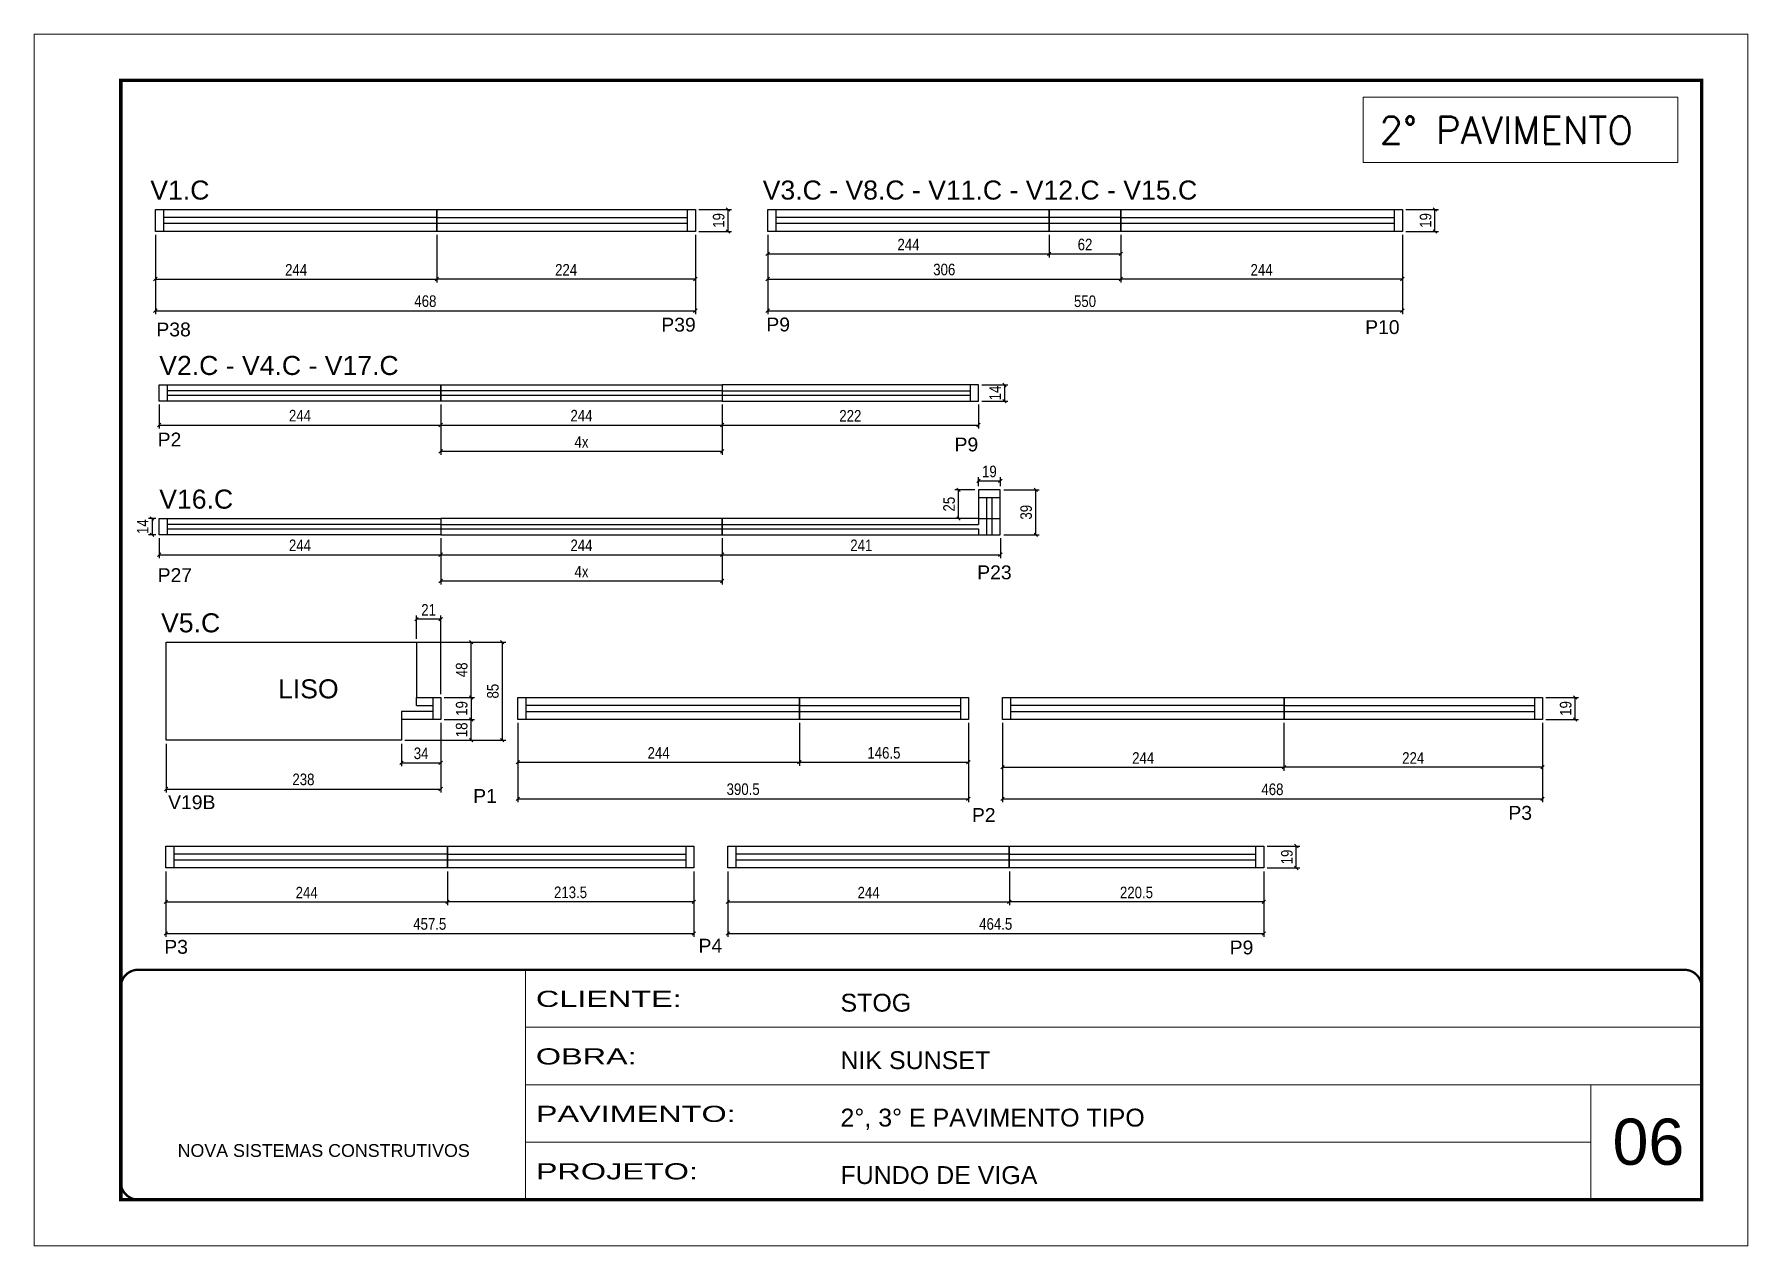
# Model space of a CAD drawing. Header units: millimetres. Extents: x 2437 to 8691, y -1523 to 4121.
# Drawn here: x 4036 to 5521, y 1922 to 2972 of the extents above; entities that cross this region are included whole.
import ezdxf

# ---------------------------------------------------------------- set-up
doc = ezdxf.new("R2010")
doc.units = ezdxf.units.MM
doc.linetypes.add('CONTINUO', pattern=[0])
doc.linetypes.add('DASHED', pattern=[0.75, 0.5, -0.25])
for name, color, linetype in [('5', 5, 'Continuous'), ('COTA', 241, 'Continuous'), ('NOMENCLATURA', 7, 'Continuous'), ('Painéis', 200, 'Continuous'), ('SARR_2.2x7', 40, 'Continuous'), ('SARR_EDITAR', 141, 'Continuous')]:
    doc.layers.add(name, color=color, linetype=linetype)
for name, color, linetype, lineweight in [('CARIMBO', 255, 'Continuous', 9), ('Folhas', 255, 'Continuous', 9), ('SARRAFO DE PRESSAO', 251, 'DASHED', 9), ('Texto Seção', 7, 'Continuous', 15)]:
    doc.layers.add(name, color=color, linetype=linetype, lineweight=lineweight)
doc.styles.add('ARIAL', font='arial.ttf')
doc.styles.add('COTA TECNICA', font='techl___.ttf', dxfattribs={"height": 10})
doc.styles.add('COTA TECNICA-50', font='techl___.ttf', dxfattribs={"height": 10})
doc.styles.add('REGUA-120', font='ROMANS.shx', dxfattribs={"height": 15})
doc.styles.get("Standard").update_dxf_attribs({"font": 'arial.ttf'})
doc.styles.add('Tecnologia', font='')
doc.styles.get('Tecnologia').set_extended_font_data('Forgotten Futurist')
doc.dimstyles.new('COTA PAINEL-50', dxfattribs={"dimtxt": 10, "dimasz": 3, "dimexe": 3, "dimexo": 3, "dimgap": 3, "dimtad": 1, "dimdec": 1, "dimzin": 12, "dimdsep": 46, "dimtxsty": 'COTA TECNICA-50', "dimblk1": 'OBLIQUE', "dimblk2": 'OBLIQUE', "dimsah": 1, "dimcen": 0.9, "dimclrd": 4, "dimclre": 4, "dimclrt": 240, "dimadec": 1, "dimazin": 3, "dimtfac": 1, "dimtdec": 1, "dimtmove": 0, "dimatfit": 3, "dimfxl": 1, "dimtolj": 1, "dimtzin": 12, "dimarcsym": 0})
doc.dimstyles.new('PAINEL', dxfattribs={"dimtxt": 10, "dimasz": 3, "dimexe": 3, "dimexo": 3, "dimgap": 3, "dimtad": 1, "dimdec": 1, "dimzin": 12, "dimdsep": 46, "dimtxsty": 'COTA TECNICA', "dimblk1": 'OBLIQUE', "dimblk2": 'OBLIQUE', "dimsah": 1, "dimcen": 0.9, "dimclrd": 4, "dimclre": 4, "dimclrt": 240, "dimadec": 1, "dimazin": 3, "dimtfac": 1, "dimtdec": 1, "dimtmove": 0, "dimatfit": 3, "dimfxl": 1, "dimtolj": 1, "dimtzin": 12, "dimarcsym": 0})

msp = doc.modelspace()

# ---------------------------------------------------------------- texts
at = {"layer": '5', "linetype": 'Continuous'}
for s, p in [('P38', (4141.67, 2710.42)), ('P39', (4579.28, 2714.55)), ('P9', (4670.3, 2714.71)), ('P10', (5189.26, 2712.45)), ('P2', (4142.77, 2614.99)), ('P9', (4833.42, 2610.73)), ('P27', (4142.77, 2497.5)), ('P23', (4853.06, 2499.9)), ('P1', (4416.21, 2306.09)), ('V19B', (4151.84, 2300.65)), ('P2', (4848.47, 2289.59)), ('P3', (5313.4, 2291.47)), ('P3', (4148.5, 2175.31)), ('P4', (4611.55, 2176.3)), ('P9', (5071.85, 2174.77))]:
    msp.add_text(s, height=12, rotation=359.99996, dxfattribs=at).set_placement(p)
at = {"layer": 'CARIMBO', "style": 'ARIAL'}
msp.add_text('06', height=40, dxfattribs=at).set_placement((5403.7, 1992.41))
at = {"layer": 'NOMENCLATURA', "linetype": 'Continuous'}
for s, p in [('V1.C', (4136.43, 2828.98)), ('V3.C - V8.C - V11.C - V12.C - V15.C', (4667.15, 2828.98)), ('V2.C - V4.C - V17.C', (4144.15, 2676.97)), ('V16.C', (4144.15, 2561.11)), ('V5.C', (4145.74, 2453.9)), ('LISO', (4247.08, 2396.68))]:
    msp.add_text(s, height=16.5, dxfattribs=at).set_placement(p)
at = {"layer": 'Texto Seção', "insert": (5201.75, 2877.17), "char_height": 23.7362, "width": 291.6403, "attachment_point": 7, "style": 'REGUA-120'}
msp.add_mtext('2° PAVIMENTO', dxfattribs=at)

# ---------------------------------------------------------------- blocks, each defined once
blk = doc.blocks.new('9999999999')
at = {"color": 30, "linetype": 'CONTINUO'}
for p, q in [((98564.6, 34230.2), (98564.6, 34429.4)), ((98564.6, 34379.6), (99584, 34379.6)), ((98564.6, 34329.8), (99488, 34329.8)), ((99584, 34329.8), (99488, 34329.8)), ((99488, 34329.8), (99488, 34230.2)), ((98564.6, 34280), (99488, 34280))]:
    blk.add_line(p, q, dxfattribs=at)
at = {"color": 30, "linetype": 'CONTINUO', "const_width": 2}
blk.add_lwpolyline([(99584, 34230.2), (99584, 34414.4, 0.414214), (99569, 34429.4), (98229, 34429.4, 0.414214), (98214, 34414.4), (98214, 34245.2, 0.414214), (98229, 34230.2), (99584, 34230.2)], format="xyb", dxfattribs=at)
at = {"layer": 'Folhas'}
blk.add_lwpolyline([(98139, 34190.2), (99624, 34190.2), (99624, 35240.2), (98139, 35240.2)], close=True, dxfattribs=at)
at = {"layer": 'Folhas', "color": 30, "const_width": 3}
blk.add_lwpolyline([(98214, 34230.2), (99584, 34230.2), (99584, 35200.2), (98214, 35200.2)], close=True, dxfattribs=at)
at = {"color": 7, "linetype": 'Continuous', "ltscale": 5, "style": 'ARIAL'}
for s, height, p in [('STOG', 15.48, (98837.7, 34393.1)), ('NIK SUNSET', 15.48, (98837.7, 34343.3)), ('2°, 3° E PAVIMENTO TIPO', 15.483, (98837.7, 34293.5)), ('NOVA SISTEMAS CONSTRUTIVOS', 11.059, (98263.2, 34267.2)), ('FUNDO DE VIGA', 15.483, (98837.7, 34243.7))]:
    blk.add_text(s, height=height, dxfattribs=at).set_placement(p)
at = {"layer": 'Folhas', "color": 7, "style": 'Tecnologia', "width": 1.5}
for s, p in [('CLIENTE:', (98573.7, 34397.2)), ('OBRA:', (98573.7, 34347.3)), ('PAVIMENTO:', (98573.7, 34297.5)), ('PROJETO:', (98573.7, 34247.7))]:
    blk.add_text(s, height=14, dxfattribs=at).set_placement(p)
blk = doc.blocks.new('_Oblique')
at = {"color": 0, "linetype": 'ByBlock', "lineweight": -2}
blk.add_line((-0.5, -0.5), (0.5, 0.5), dxfattribs=at)
blk = doc.blocks.new('*D41')
at = {"layer": 'COTA', "color": 4, "lineweight": -2, "transparency": 16777216}
for p, q in [((5224.5, 2820.4), (5252.8, 2820.4)), ((5249.8, 2801.4), (5249.8, 2820.4)), ((5224.5, 2801.4), (5252.8, 2801.4))]:
    blk.add_line(p, q, dxfattribs=at)
at = {"layer": 'Defpoints', "color": 0, "transparency": 16777216}
for p in [(5221.5, 2820.4), (5249.8, 2820.4), (5221.5, 2801.4)]:
    blk.add_point(p, dxfattribs=at)
at = {"layer": 'COTA', "color": 4, "lineweight": -2, "transparency": 16777216, "xscale": 3, "yscale": 3, "zscale": 3}
for p, rotation in [((5249.8, 2820.4), 90), ((5249.8, 2801.4), 270)]:
    blk.add_blockref('_Oblique', p, dxfattribs=dict(at, rotation=rotation))
at = {"layer": 'COTA', "color": 240, "transparency": 16777216, "insert": (5241.7, 2810.9), "char_height": 10, "attachment_point": 5, "rotation": 90, "style": 'COTA TECNICA'}
blk.add_mtext('\\A1;19', dxfattribs=at)
blk = doc.blocks.new('*D42')
at = {"layer": 'COTA', "color": 4, "linetype": 'ByBlock', "lineweight": -2, "transparency": 16777216}
for p, q in [((4671.5, 2798.4), (4671.5, 2778.9)), ((4915.5, 2798.4), (4915.5, 2778.9)), ((4671.5, 2781.9), (4915.5, 2781.9))]:
    blk.add_line(p, q, dxfattribs=at)
at = {"layer": 'Defpoints', "color": 0, "linetype": 'ByBlock', "transparency": 16777216}
for p in [(4671.5, 2801.4), (4915.5, 2801.4), (4915.5, 2781.9)]:
    blk.add_point(p, dxfattribs=at)
at = {"layer": 'COTA', "color": 4, "linetype": 'ByBlock', "lineweight": -2, "transparency": 16777216, "xscale": 3, "yscale": 3, "zscale": 3, "rotation": 180}
blk.add_blockref('_Oblique', (4671.5, 2781.9), dxfattribs=at)
at = {"layer": 'COTA', "color": 4, "linetype": 'ByBlock', "lineweight": -2, "transparency": 16777216, "xscale": 3, "yscale": 3, "zscale": 3}
blk.add_blockref('_Oblique', (4915.5, 2781.9), dxfattribs=at)
at = {"layer": 'COTA', "color": 240, "linetype": 'ByBlock', "transparency": 16777216, "insert": (4793.5, 2790), "char_height": 10, "attachment_point": 5, "style": 'COTA TECNICA-50'}
blk.add_mtext('\\A1;244', dxfattribs=at)
blk = doc.blocks.new('*D43')
at = {"layer": 'COTA', "color": 4, "linetype": 'ByBlock', "lineweight": -2, "transparency": 16777216}
for p, q in [((4915.5, 2798.4), (4915.5, 2778.9)), ((4977.5, 2798.4), (4977.5, 2778.9)), ((4915.5, 2781.9), (4977.5, 2781.9))]:
    blk.add_line(p, q, dxfattribs=at)
at = {"layer": 'Defpoints', "color": 0, "linetype": 'ByBlock', "transparency": 16777216}
for p in [(4915.5, 2801.4), (4977.5, 2801.4), (4977.5, 2781.9)]:
    blk.add_point(p, dxfattribs=at)
at = {"layer": 'COTA', "color": 4, "linetype": 'ByBlock', "lineweight": -2, "transparency": 16777216, "xscale": 3, "yscale": 3, "zscale": 3, "rotation": 180}
blk.add_blockref('_Oblique', (4915.5, 2781.9), dxfattribs=at)
at = {"layer": 'COTA', "color": 4, "linetype": 'ByBlock', "lineweight": -2, "transparency": 16777216, "xscale": 3, "yscale": 3, "zscale": 3}
blk.add_blockref('_Oblique', (4977.5, 2781.9), dxfattribs=at)
at = {"layer": 'COTA', "color": 240, "linetype": 'ByBlock', "transparency": 16777216, "insert": (4946.5, 2790), "char_height": 10, "attachment_point": 5, "style": 'COTA TECNICA-50'}
blk.add_mtext('\\A1;62', dxfattribs=at)
blk = doc.blocks.new('*D44')
at = {"layer": 'COTA', "color": 4, "linetype": 'ByBlock', "lineweight": -2, "transparency": 16777216}
for p, q in [((4977.5, 2798.4), (4977.5, 2757.1)), ((5221.5, 2798.4), (5221.5, 2757.1)), ((5221.5, 2760.1), (4977.5, 2760.1))]:
    blk.add_line(p, q, dxfattribs=at)
at = {"layer": 'Defpoints', "color": 0, "linetype": 'ByBlock', "transparency": 16777216}
for p in [(4977.5, 2801.4), (5221.5, 2801.4), (4977.5, 2760.1)]:
    blk.add_point(p, dxfattribs=at)
at = {"layer": 'COTA', "color": 4, "linetype": 'ByBlock', "lineweight": -2, "transparency": 16777216, "xscale": 3, "yscale": 3, "zscale": 3, "rotation": 180}
blk.add_blockref('_Oblique', (4977.5, 2760.1), dxfattribs=at)
at = {"layer": 'COTA', "color": 4, "linetype": 'ByBlock', "lineweight": -2, "transparency": 16777216, "xscale": 3, "yscale": 3, "zscale": 3}
blk.add_blockref('_Oblique', (5221.5, 2760.1), dxfattribs=at)
at = {"layer": 'COTA', "color": 240, "linetype": 'ByBlock', "transparency": 16777216, "insert": (5099.5, 2768.1), "char_height": 10, "attachment_point": 5, "style": 'COTA TECNICA-50'}
blk.add_mtext('\\A1;244', dxfattribs=at)
blk = doc.blocks.new('*D130')
at = {"layer": 'COTA', "color": 4, "lineweight": -2, "transparency": 16777216}
for p, q in [((4671.5, 2798.4), (4671.5, 2729.7)), ((5221.5, 2798.4), (5221.5, 2729.7)), ((4671.5, 2732.7), (5221.5, 2732.7))]:
    blk.add_line(p, q, dxfattribs=at)
at = {"layer": 'Defpoints', "color": 0, "transparency": 16777216}
for p in [(4671.5, 2801.4), (5221.5, 2801.4), (5221.5, 2732.7)]:
    blk.add_point(p, dxfattribs=at)
at = {"layer": 'COTA', "color": 4, "lineweight": -2, "transparency": 16777216, "xscale": 3, "yscale": 3, "zscale": 3, "rotation": 180}
blk.add_blockref('_Oblique', (4671.5, 2732.7), dxfattribs=at)
at = {"layer": 'COTA', "color": 4, "lineweight": -2, "transparency": 16777216, "xscale": 3, "yscale": 3, "zscale": 3}
blk.add_blockref('_Oblique', (5221.5, 2732.7), dxfattribs=at)
at = {"layer": 'COTA', "color": 240, "transparency": 16777216, "insert": (4946.5, 2740.8), "char_height": 10, "attachment_point": 5, "style": 'COTA TECNICA'}
blk.add_mtext('\\A1;550', dxfattribs=at)
blk = doc.blocks.new('*D49')
at = {"layer": 'COTA', "color": 4, "lineweight": -2, "transparency": 16777216}
for p, q in [((4611.8, 2820.4), (4640.1, 2820.4)), ((4637.1, 2801.4), (4637.1, 2820.4)), ((4611.8, 2801.4), (4640.1, 2801.4))]:
    blk.add_line(p, q, dxfattribs=at)
at = {"layer": 'Defpoints', "color": 0, "transparency": 16777216}
for p in [(4608.8, 2820.4), (4637.1, 2820.4), (4608.8, 2801.4)]:
    blk.add_point(p, dxfattribs=at)
at = {"layer": 'COTA', "color": 4, "lineweight": -2, "transparency": 16777216, "xscale": 3, "yscale": 3, "zscale": 3}
for p, rotation in [((4637.1, 2820.4), 90), ((4637.1, 2801.4), 270)]:
    blk.add_blockref('_Oblique', p, dxfattribs=dict(at, rotation=rotation))
at = {"layer": 'COTA', "color": 240, "transparency": 16777216, "insert": (4629, 2810.9), "char_height": 10, "attachment_point": 5, "rotation": 90, "style": 'COTA TECNICA'}
blk.add_mtext('\\A1;19', dxfattribs=at)
blk = doc.blocks.new('*D50')
at = {"layer": 'COTA', "color": 4, "linetype": 'ByBlock', "lineweight": -2, "transparency": 16777216}
for p, q in [((4140.8, 2798.4), (4140.8, 2757.1)), ((4384.8, 2798.4), (4384.8, 2757.1)), ((4140.8, 2760.1), (4384.8, 2760.1))]:
    blk.add_line(p, q, dxfattribs=at)
at = {"layer": 'Defpoints', "color": 0, "linetype": 'ByBlock', "transparency": 16777216}
for p in [(4140.8, 2801.4), (4384.8, 2801.4), (4384.8, 2760.1)]:
    blk.add_point(p, dxfattribs=at)
at = {"layer": 'COTA', "color": 4, "linetype": 'ByBlock', "lineweight": -2, "transparency": 16777216, "xscale": 3, "yscale": 3, "zscale": 3, "rotation": 180}
blk.add_blockref('_Oblique', (4140.8, 2760.1), dxfattribs=at)
at = {"layer": 'COTA', "color": 4, "linetype": 'ByBlock', "lineweight": -2, "transparency": 16777216, "xscale": 3, "yscale": 3, "zscale": 3}
blk.add_blockref('_Oblique', (4384.8, 2760.1), dxfattribs=at)
at = {"layer": 'COTA', "color": 240, "linetype": 'ByBlock', "transparency": 16777216, "insert": (4262.8, 2768.1), "char_height": 10, "attachment_point": 5, "style": 'COTA TECNICA-50'}
blk.add_mtext('\\A1;244', dxfattribs=at)
blk = doc.blocks.new('*D51')
at = {"layer": 'COTA', "color": 4, "linetype": 'ByBlock', "lineweight": -2, "transparency": 16777216}
for p, q in [((4384.8, 2798.4), (4384.8, 2757.1)), ((4608.8, 2798.4), (4608.8, 2757.1)), ((4608.8, 2760.1), (4384.8, 2760.1))]:
    blk.add_line(p, q, dxfattribs=at)
at = {"layer": 'Defpoints', "color": 0, "linetype": 'ByBlock', "transparency": 16777216}
for p in [(4384.8, 2801.4), (4608.8, 2801.4), (4384.8, 2760.1)]:
    blk.add_point(p, dxfattribs=at)
at = {"layer": 'COTA', "color": 4, "linetype": 'ByBlock', "lineweight": -2, "transparency": 16777216, "xscale": 3, "yscale": 3, "zscale": 3, "rotation": 180}
blk.add_blockref('_Oblique', (4384.8, 2760.1), dxfattribs=at)
at = {"layer": 'COTA', "color": 4, "linetype": 'ByBlock', "lineweight": -2, "transparency": 16777216, "xscale": 3, "yscale": 3, "zscale": 3}
blk.add_blockref('_Oblique', (4608.8, 2760.1), dxfattribs=at)
at = {"layer": 'COTA', "color": 240, "linetype": 'ByBlock', "transparency": 16777216, "insert": (4496.8, 2768.1), "char_height": 10, "attachment_point": 5, "style": 'COTA TECNICA-50'}
blk.add_mtext('\\A1;224', dxfattribs=at)
blk = doc.blocks.new('*D134')
at = {"layer": 'COTA', "color": 4, "lineweight": -2, "transparency": 16777216}
for p, q in [((4140.8, 2798.4), (4140.8, 2729.7)), ((4608.8, 2798.4), (4608.8, 2729.7)), ((4140.8, 2732.7), (4608.8, 2732.7))]:
    blk.add_line(p, q, dxfattribs=at)
at = {"layer": 'Defpoints', "color": 0, "transparency": 16777216}
for p in [(4140.8, 2801.4), (4608.8, 2801.4), (4608.8, 2732.7)]:
    blk.add_point(p, dxfattribs=at)
at = {"layer": 'COTA', "color": 4, "lineweight": -2, "transparency": 16777216, "xscale": 3, "yscale": 3, "zscale": 3, "rotation": 180}
blk.add_blockref('_Oblique', (4140.8, 2732.7), dxfattribs=at)
at = {"layer": 'COTA', "color": 4, "lineweight": -2, "transparency": 16777216, "xscale": 3, "yscale": 3, "zscale": 3}
blk.add_blockref('_Oblique', (4608.8, 2732.7), dxfattribs=at)
at = {"layer": 'COTA', "color": 240, "transparency": 16777216, "insert": (4374.8, 2740.9), "char_height": 10, "attachment_point": 5, "style": 'COTA TECNICA'}
blk.add_mtext('\\A1;468', dxfattribs=at)
blk = doc.blocks.new('*D52')
at = {"layer": 'COTA', "color": 4, "linetype": 'ByBlock', "lineweight": -2, "transparency": 16777216}
for p, q in [((4144.1, 2651.3), (4144.1, 2630.6)), ((4388.1, 2651.3), (4388.1, 2630.6)), ((4144.1, 2633.6), (4388.1, 2633.6))]:
    blk.add_line(p, q, dxfattribs=at)
at = {"layer": 'Defpoints', "color": 0, "linetype": 'ByBlock', "transparency": 16777216}
for p in [(4144.1, 2654.3), (4388.1, 2654.3), (4388.1, 2633.6)]:
    blk.add_point(p, dxfattribs=at)
at = {"layer": 'COTA', "color": 4, "linetype": 'ByBlock', "lineweight": -2, "transparency": 16777216, "xscale": 3, "yscale": 3, "zscale": 3, "rotation": 180}
blk.add_blockref('_Oblique', (4144.1, 2633.6), dxfattribs=at)
at = {"layer": 'COTA', "color": 4, "linetype": 'ByBlock', "lineweight": -2, "transparency": 16777216, "xscale": 3, "yscale": 3, "zscale": 3}
blk.add_blockref('_Oblique', (4388.1, 2633.6), dxfattribs=at)
at = {"layer": 'COTA', "color": 240, "linetype": 'ByBlock', "transparency": 16777216, "insert": (4266.1, 2641.7), "char_height": 10, "attachment_point": 5, "style": 'COTA TECNICA-50'}
blk.add_mtext('\\A1;244', dxfattribs=at)
blk = doc.blocks.new('*D53')
at = {"layer": 'COTA', "color": 4, "lineweight": -2, "transparency": 16777216}
for p, q in [((4388.1, 2651.3), (4388.1, 2630.6)), ((4632.1, 2651.3), (4632.1, 2630.6)), ((4388.1, 2633.6), (4632.1, 2633.6))]:
    blk.add_line(p, q, dxfattribs=at)
at = {"layer": 'Defpoints', "color": 0, "transparency": 16777216}
for p in [(4388.1, 2654.3), (4632.1, 2654.3), (4632.1, 2633.6)]:
    blk.add_point(p, dxfattribs=at)
at = {"layer": 'COTA', "color": 4, "lineweight": -2, "transparency": 16777216, "xscale": 3, "yscale": 3, "zscale": 3, "rotation": 180}
blk.add_blockref('_Oblique', (4388.1, 2633.6), dxfattribs=at)
at = {"layer": 'COTA', "color": 4, "lineweight": -2, "transparency": 16777216, "xscale": 3, "yscale": 3, "zscale": 3}
blk.add_blockref('_Oblique', (4632.1, 2633.6), dxfattribs=at)
at = {"layer": 'COTA', "color": 240, "transparency": 16777216, "insert": (4510.1, 2641.7), "char_height": 10, "attachment_point": 5, "style": 'COTA TECNICA'}
blk.add_mtext('\\A1;244', dxfattribs=at)
blk = doc.blocks.new('*D54')
at = {"layer": 'COTA', "color": 4, "lineweight": -2, "transparency": 16777216}
for p, q in [((4632.1, 2651.3), (4632.1, 2630.6)), ((4854.1, 2651.3), (4854.1, 2630.6)), ((4632.1, 2633.6), (4854.1, 2633.6))]:
    blk.add_line(p, q, dxfattribs=at)
at = {"layer": 'Defpoints', "color": 0, "transparency": 16777216}
for p in [(4632.1, 2654.3), (4854.1, 2654.3), (4854.1, 2633.6)]:
    blk.add_point(p, dxfattribs=at)
at = {"layer": 'COTA', "color": 4, "lineweight": -2, "transparency": 16777216, "xscale": 3, "yscale": 3, "zscale": 3, "rotation": 180}
blk.add_blockref('_Oblique', (4632.1, 2633.6), dxfattribs=at)
at = {"layer": 'COTA', "color": 4, "lineweight": -2, "transparency": 16777216, "xscale": 3, "yscale": 3, "zscale": 3}
blk.add_blockref('_Oblique', (4854.1, 2633.6), dxfattribs=at)
at = {"layer": 'COTA', "color": 240, "transparency": 16777216, "insert": (4743.1, 2641.6), "char_height": 10, "attachment_point": 5, "style": 'COTA TECNICA'}
blk.add_mtext('\\A1;222', dxfattribs=at)
blk = doc.blocks.new('*D123')
at = {"layer": 'COTA', "color": 4, "lineweight": -2, "transparency": 16777216}
for p, q in [((4857.1, 2668.3), (4879.7, 2668.3)), ((4876.7, 2668.3), (4876.7, 2654.3)), ((4857.1, 2654.3), (4879.7, 2654.3))]:
    blk.add_line(p, q, dxfattribs=at)
at = {"layer": 'Defpoints', "color": 0, "transparency": 16777216}
for p in [(4854.1, 2668.3), (4854.1, 2654.3), (4876.7, 2654.3)]:
    blk.add_point(p, dxfattribs=at)
at = {"layer": 'COTA', "color": 4, "lineweight": -2, "transparency": 16777216, "xscale": 3, "yscale": 3, "zscale": 3}
for p, rotation in [((4876.7, 2668.3), 90), ((4876.7, 2654.3), 270)]:
    blk.add_blockref('_Oblique', p, dxfattribs=dict(at, rotation=rotation))
at = {"layer": 'COTA', "color": 240, "transparency": 16777216, "insert": (4868.6, 2661.3), "char_height": 10, "attachment_point": 5, "rotation": 90, "style": 'COTA TECNICA-50'}
blk.add_mtext('\\A1;14', dxfattribs=at)
blk = doc.blocks.new('*D28')
at = {"layer": 'COTA', "color": 4, "linetype": 'ByBlock', "lineweight": -2, "transparency": 16777216}
for p, q in [((4144.1, 2535.5), (4144.1, 2518.2)), ((4388.1, 2535.5), (4388.1, 2518.2)), ((4144.1, 2521.2), (4388.1, 2521.2))]:
    blk.add_line(p, q, dxfattribs=at)
at = {"layer": 'Defpoints', "color": 0, "linetype": 'ByBlock', "transparency": 16777216}
for p in [(4144.1, 2538.5), (4388.1, 2538.5), (4388.1, 2521.2)]:
    blk.add_point(p, dxfattribs=at)
at = {"layer": 'COTA', "color": 4, "linetype": 'ByBlock', "lineweight": -2, "transparency": 16777216, "xscale": 3, "yscale": 3, "zscale": 3, "rotation": 180}
blk.add_blockref('_Oblique', (4144.1, 2521.2), dxfattribs=at)
at = {"layer": 'COTA', "color": 4, "linetype": 'ByBlock', "lineweight": -2, "transparency": 16777216, "xscale": 3, "yscale": 3, "zscale": 3}
blk.add_blockref('_Oblique', (4388.1, 2521.2), dxfattribs=at)
at = {"layer": 'COTA', "color": 240, "linetype": 'ByBlock', "transparency": 16777216, "insert": (4266.1, 2529.3), "char_height": 10, "attachment_point": 5, "style": 'COTA TECNICA-50'}
blk.add_mtext('\\A1;244', dxfattribs=at)
blk = doc.blocks.new('*D29')
at = {"layer": 'COTA', "color": 4, "lineweight": -2, "transparency": 16777216}
for p, q in [((4632.1, 2535.5), (4632.1, 2518.2)), ((4873.1, 2535.5), (4873.1, 2518.2)), ((4632.1, 2521.2), (4873.1, 2521.2))]:
    blk.add_line(p, q, dxfattribs=at)
at = {"layer": 'Defpoints', "color": 0, "transparency": 16777216}
for p in [(4632.1, 2538.5), (4873.1, 2538.5), (4873.1, 2521.2)]:
    blk.add_point(p, dxfattribs=at)
at = {"layer": 'COTA', "color": 4, "lineweight": -2, "transparency": 16777216, "xscale": 3, "yscale": 3, "zscale": 3, "rotation": 180}
blk.add_blockref('_Oblique', (4632.1, 2521.2), dxfattribs=at)
at = {"layer": 'COTA', "color": 4, "lineweight": -2, "transparency": 16777216, "xscale": 3, "yscale": 3, "zscale": 3}
blk.add_blockref('_Oblique', (4873.1, 2521.2), dxfattribs=at)
at = {"layer": 'COTA', "color": 240, "transparency": 16777216, "insert": (4752.6, 2529.3), "char_height": 10, "attachment_point": 5, "style": 'COTA TECNICA'}
blk.add_mtext('\\A1;241', dxfattribs=at)
blk = doc.blocks.new('*D30')
at = {"layer": 'COTA', "color": 4, "lineweight": -2, "transparency": 16777216}
for p, q in [((4388.1, 2535.5), (4388.1, 2518.2)), ((4632.1, 2535.5), (4632.1, 2518.2)), ((4388.1, 2521.2), (4632.1, 2521.2))]:
    blk.add_line(p, q, dxfattribs=at)
at = {"layer": 'Defpoints', "color": 0, "transparency": 16777216}
for p in [(4388.1, 2538.5), (4632.1, 2538.5), (4632.1, 2521.2)]:
    blk.add_point(p, dxfattribs=at)
at = {"layer": 'COTA', "color": 4, "lineweight": -2, "transparency": 16777216, "xscale": 3, "yscale": 3, "zscale": 3, "rotation": 180}
blk.add_blockref('_Oblique', (4388.1, 2521.2), dxfattribs=at)
at = {"layer": 'COTA', "color": 4, "lineweight": -2, "transparency": 16777216, "xscale": 3, "yscale": 3, "zscale": 3}
blk.add_blockref('_Oblique', (4632.1, 2521.2), dxfattribs=at)
at = {"layer": 'COTA', "color": 240, "transparency": 16777216, "insert": (4510.1, 2529.3), "char_height": 10, "attachment_point": 5, "style": 'COTA TECNICA'}
blk.add_mtext('\\A1;244', dxfattribs=at)
blk = doc.blocks.new('*D124')
at = {"layer": 'COTA', "color": 4, "lineweight": -2, "transparency": 16777216}
for p, q in [((4388.1, 2375.4), (4388.1, 2315.1)), ((4150.1, 2357.4), (4150.1, 2315.1)), ((4150.1, 2318.1), (4388.1, 2318.1))]:
    blk.add_line(p, q, dxfattribs=at)
at = {"layer": 'Defpoints', "color": 0, "transparency": 16777216}
for p in [(4388.1, 2378.4), (4150.1, 2360.4), (4388.1, 2318.1)]:
    blk.add_point(p, dxfattribs=at)
at = {"layer": 'COTA', "color": 4, "lineweight": -2, "transparency": 16777216, "xscale": 3, "yscale": 3, "zscale": 3, "rotation": 180}
blk.add_blockref('_Oblique', (4150.1, 2318.1), dxfattribs=at)
at = {"layer": 'COTA', "color": 4, "lineweight": -2, "transparency": 16777216, "xscale": 3, "yscale": 3, "zscale": 3}
blk.add_blockref('_Oblique', (4388.1, 2318.1), dxfattribs=at)
at = {"layer": 'COTA', "color": 240, "transparency": 16777216, "insert": (4269.1, 2326.4), "char_height": 10, "attachment_point": 5, "style": 'COTA TECNICA-50'}
blk.add_mtext('\\A1;238', dxfattribs=at)
blk = doc.blocks.new('*D125')
at = {"layer": 'COTA', "color": 4, "lineweight": -2, "transparency": 16777216}
for p, q in [((4391.1, 2378.4), (4417.4, 2378.4)), ((4414.4, 2360.4), (4414.4, 2378.4)), ((4357.1, 2360.4), (4417.4, 2360.4))]:
    blk.add_line(p, q, dxfattribs=at)
at = {"layer": 'Defpoints', "color": 0, "transparency": 16777216}
for p in [(4388.1, 2378.4), (4414.4, 2378.4), (4354.1, 2360.4)]:
    blk.add_point(p, dxfattribs=at)
at = {"layer": 'COTA', "color": 4, "lineweight": -2, "transparency": 16777216, "xscale": 3, "yscale": 3, "zscale": 3}
for p, rotation in [((4414.4, 2378.4), 90), ((4414.4, 2360.4), 270)]:
    blk.add_blockref('_Oblique', p, dxfattribs=dict(at, rotation=rotation))
at = {"layer": 'COTA', "color": 240, "transparency": 16777216, "insert": (4406.3, 2369.4), "char_height": 10, "attachment_point": 5, "rotation": 90, "style": 'COTA TECNICA-50'}
blk.add_mtext('\\A1;18', dxfattribs=at)
blk = doc.blocks.new('*D126')
at = {"layer": 'COTA', "color": 4, "lineweight": -2, "transparency": 16777216}
for p, q in [((4357.1, 2445.4), (4417.4, 2445.4)), ((4414.4, 2397.4), (4414.4, 2445.4)), ((4391.1, 2397.4), (4417.4, 2397.4))]:
    blk.add_line(p, q, dxfattribs=at)
at = {"layer": 'Defpoints', "color": 0, "transparency": 16777216}
for p in [(4354.1, 2445.4), (4414.4, 2445.4), (4388.1, 2397.4)]:
    blk.add_point(p, dxfattribs=at)
at = {"layer": 'COTA', "color": 4, "lineweight": -2, "transparency": 16777216, "xscale": 3, "yscale": 3, "zscale": 3}
for p, rotation in [((4414.4, 2445.4), 90), ((4414.4, 2397.4), 270)]:
    blk.add_blockref('_Oblique', p, dxfattribs=dict(at, rotation=rotation))
at = {"layer": 'COTA', "color": 240, "transparency": 16777216, "insert": (4406.3, 2421.4), "char_height": 10, "attachment_point": 5, "rotation": 90, "style": 'COTA TECNICA-50'}
blk.add_mtext('\\A1;48', dxfattribs=at)
blk = doc.blocks.new('*D31')
at = {"layer": 'COTA', "color": 4, "lineweight": -2, "transparency": 16777216}
for p, q in [((4370.1, 2445.4), (4444.4, 2445.4)), ((4441.4, 2445.4), (4441.4, 2360.4)), ((4357.1, 2360.4), (4444.4, 2360.4))]:
    blk.add_line(p, q, dxfattribs=at)
at = {"layer": 'Defpoints', "color": 0, "transparency": 16777216}
for p in [(4367.1, 2445.4), (4354.1, 2360.4), (4441.4, 2360.4)]:
    blk.add_point(p, dxfattribs=at)
at = {"layer": 'COTA', "color": 4, "lineweight": -2, "transparency": 16777216, "xscale": 3, "yscale": 3, "zscale": 3}
for p, rotation in [((4441.4, 2445.4), 90), ((4441.4, 2360.4), 270)]:
    blk.add_blockref('_Oblique', p, dxfattribs=dict(at, rotation=rotation))
at = {"layer": 'COTA', "color": 240, "transparency": 16777216, "insert": (4433.3, 2402.9), "char_height": 10, "attachment_point": 5, "rotation": 90, "style": 'COTA TECNICA-50'}
blk.add_mtext('\\A1;85', dxfattribs=at)
blk = doc.blocks.new('*D32')
at = {"layer": 'COTA', "color": 4, "lineweight": -2, "transparency": 16777216}
for p, q in [((4367.1, 2448.4), (4367.1, 2468.4)), ((4388.1, 2465.4), (4367.1, 2465.4)), ((4388.1, 2400.4), (4388.1, 2468.4))]:
    blk.add_line(p, q, dxfattribs=at)
at = {"layer": 'Defpoints', "color": 0, "transparency": 16777216}
for p in [(4367.1, 2465.4), (4367.1, 2445.4), (4388.1, 2397.4)]:
    blk.add_point(p, dxfattribs=at)
at = {"layer": 'COTA', "color": 4, "lineweight": -2, "transparency": 16777216, "xscale": 3, "yscale": 3, "zscale": 3, "rotation": 180}
blk.add_blockref('_Oblique', (4367.1, 2465.4), dxfattribs=at)
at = {"layer": 'COTA', "color": 4, "lineweight": -2, "transparency": 16777216, "xscale": 3, "yscale": 3, "zscale": 3}
blk.add_blockref('_Oblique', (4388.1, 2465.4), dxfattribs=at)
at = {"layer": 'COTA', "color": 240, "transparency": 16777216, "insert": (4377.6, 2473.4), "char_height": 10, "attachment_point": 5, "style": 'COTA TECNICA-50'}
blk.add_mtext('\\A1;21', dxfattribs=at)
blk = doc.blocks.new('*D33')
at = {"layer": 'COTA', "color": 4, "linetype": 'ByBlock', "lineweight": -2, "transparency": 16777216}
for p, q in [((4454.9, 2375.4), (4454.9, 2338.3)), ((4698.9, 2375.4), (4698.9, 2338.3)), ((4454.9, 2341.3), (4698.9, 2341.3))]:
    blk.add_line(p, q, dxfattribs=at)
at = {"layer": 'Defpoints', "color": 0, "linetype": 'ByBlock', "transparency": 16777216}
for p in [(4454.9, 2378.4), (4698.9, 2378.4), (4698.9, 2341.3)]:
    blk.add_point(p, dxfattribs=at)
at = {"layer": 'COTA', "color": 4, "linetype": 'ByBlock', "lineweight": -2, "transparency": 16777216, "xscale": 3, "yscale": 3, "zscale": 3, "rotation": 180}
blk.add_blockref('_Oblique', (4454.9, 2341.3), dxfattribs=at)
at = {"layer": 'COTA', "color": 4, "linetype": 'ByBlock', "lineweight": -2, "transparency": 16777216, "xscale": 3, "yscale": 3, "zscale": 3}
blk.add_blockref('_Oblique', (4698.9, 2341.3), dxfattribs=at)
at = {"layer": 'COTA', "color": 240, "linetype": 'ByBlock', "transparency": 16777216, "insert": (4576.9, 2349.4), "char_height": 10, "attachment_point": 5, "style": 'COTA TECNICA-50'}
blk.add_mtext('\\A1;244', dxfattribs=at)
blk = doc.blocks.new('*D34')
at = {"layer": 'COTA', "color": 4, "linetype": 'ByBlock', "lineweight": -2, "transparency": 16777216}
for p, q in [((4698.9, 2375.4), (4698.9, 2338.3)), ((4845.4, 2375.4), (4845.4, 2338.3)), ((4698.9, 2341.3), (4845.4, 2341.3))]:
    blk.add_line(p, q, dxfattribs=at)
at = {"layer": 'Defpoints', "color": 0, "linetype": 'ByBlock', "transparency": 16777216}
for p in [(4698.9, 2378.4), (4845.4, 2378.4), (4845.4, 2341.3)]:
    blk.add_point(p, dxfattribs=at)
at = {"layer": 'COTA', "color": 4, "linetype": 'ByBlock', "lineweight": -2, "transparency": 16777216, "xscale": 3, "yscale": 3, "zscale": 3, "rotation": 180}
blk.add_blockref('_Oblique', (4698.9, 2341.3), dxfattribs=at)
at = {"layer": 'COTA', "color": 4, "linetype": 'ByBlock', "lineweight": -2, "transparency": 16777216, "xscale": 3, "yscale": 3, "zscale": 3}
blk.add_blockref('_Oblique', (4845.4, 2341.3), dxfattribs=at)
at = {"layer": 'COTA', "color": 240, "linetype": 'ByBlock', "transparency": 16777216, "insert": (4772.2, 2349.4), "char_height": 10, "attachment_point": 5, "style": 'COTA TECNICA-50'}
blk.add_mtext('\\A1;146.5', dxfattribs=at)
blk = doc.blocks.new('*D127')
at = {"layer": 'COTA', "color": 4, "lineweight": -2, "transparency": 16777216}
for p, q in [((4454.9, 2375.4), (4454.9, 2306.6)), ((4845.4, 2375.4), (4845.4, 2306.6)), ((4454.9, 2309.6), (4845.4, 2309.6))]:
    blk.add_line(p, q, dxfattribs=at)
at = {"layer": 'Defpoints', "color": 0, "transparency": 16777216}
for p in [(4454.9, 2378.4), (4845.4, 2378.4), (4845.4, 2309.6)]:
    blk.add_point(p, dxfattribs=at)
at = {"layer": 'COTA', "color": 4, "lineweight": -2, "transparency": 16777216, "xscale": 3, "yscale": 3, "zscale": 3, "rotation": 180}
blk.add_blockref('_Oblique', (4454.9, 2309.6), dxfattribs=at)
at = {"layer": 'COTA', "color": 4, "lineweight": -2, "transparency": 16777216, "xscale": 3, "yscale": 3, "zscale": 3}
blk.add_blockref('_Oblique', (4845.4, 2309.6), dxfattribs=at)
at = {"layer": 'COTA', "color": 240, "transparency": 16777216, "insert": (4650.2, 2317.9), "char_height": 10, "attachment_point": 5, "style": 'COTA TECNICA'}
blk.add_mtext('\\A1;390.5', dxfattribs=at)
blk = doc.blocks.new('*D35')
at = {"layer": 'COTA', "color": 4, "lineweight": -2, "transparency": 16777216}
for p, q in [((5345.9, 2397.4), (5374.2, 2397.4)), ((5371.2, 2378.4), (5371.2, 2397.4)), ((5345.9, 2378.4), (5374.2, 2378.4))]:
    blk.add_line(p, q, dxfattribs=at)
at = {"layer": 'Defpoints', "color": 0, "transparency": 16777216}
for p in [(5342.9, 2397.4), (5371.2, 2397.4), (5342.9, 2378.4)]:
    blk.add_point(p, dxfattribs=at)
at = {"layer": 'COTA', "color": 4, "lineweight": -2, "transparency": 16777216, "xscale": 3, "yscale": 3, "zscale": 3}
for p, rotation in [((5371.2, 2397.4), 90), ((5371.2, 2378.4), 270)]:
    blk.add_blockref('_Oblique', p, dxfattribs=dict(at, rotation=rotation))
at = {"layer": 'COTA', "color": 240, "transparency": 16777216, "insert": (5363.1, 2387.9), "char_height": 10, "attachment_point": 5, "rotation": 90, "style": 'COTA TECNICA'}
blk.add_mtext('\\A1;19', dxfattribs=at)
blk = doc.blocks.new('*D36')
at = {"layer": 'COTA', "color": 4, "linetype": 'ByBlock', "lineweight": -2, "transparency": 16777216}
for p, q in [((4874.9, 2375.4), (4874.9, 2334)), ((5118.9, 2375.4), (5118.9, 2334)), ((4874.9, 2337), (5118.9, 2337))]:
    blk.add_line(p, q, dxfattribs=at)
at = {"layer": 'Defpoints', "color": 0, "linetype": 'ByBlock', "transparency": 16777216}
for p in [(4874.9, 2378.4), (5118.9, 2378.4), (5118.9, 2337)]:
    blk.add_point(p, dxfattribs=at)
at = {"layer": 'COTA', "color": 4, "linetype": 'ByBlock', "lineweight": -2, "transparency": 16777216, "xscale": 3, "yscale": 3, "zscale": 3, "rotation": 180}
blk.add_blockref('_Oblique', (4874.9, 2337), dxfattribs=at)
at = {"layer": 'COTA', "color": 4, "linetype": 'ByBlock', "lineweight": -2, "transparency": 16777216, "xscale": 3, "yscale": 3, "zscale": 3}
blk.add_blockref('_Oblique', (5118.9, 2337), dxfattribs=at)
at = {"layer": 'COTA', "color": 240, "linetype": 'ByBlock', "transparency": 16777216, "insert": (4996.9, 2345), "char_height": 10, "attachment_point": 5, "style": 'COTA TECNICA-50'}
blk.add_mtext('\\A1;244', dxfattribs=at)
blk = doc.blocks.new('*D37')
at = {"layer": 'COTA', "color": 4, "linetype": 'ByBlock', "lineweight": -2, "transparency": 16777216}
for p, q in [((5118.9, 2375.4), (5118.9, 2334)), ((5342.9, 2375.4), (5342.9, 2334)), ((5342.9, 2337), (5118.9, 2337))]:
    blk.add_line(p, q, dxfattribs=at)
at = {"layer": 'Defpoints', "color": 0, "linetype": 'ByBlock', "transparency": 16777216}
for p in [(5118.9, 2378.4), (5342.9, 2378.4), (5118.9, 2337)]:
    blk.add_point(p, dxfattribs=at)
at = {"layer": 'COTA', "color": 4, "linetype": 'ByBlock', "lineweight": -2, "transparency": 16777216, "xscale": 3, "yscale": 3, "zscale": 3, "rotation": 180}
blk.add_blockref('_Oblique', (5118.9, 2337), dxfattribs=at)
at = {"layer": 'COTA', "color": 4, "linetype": 'ByBlock', "lineweight": -2, "transparency": 16777216, "xscale": 3, "yscale": 3, "zscale": 3}
blk.add_blockref('_Oblique', (5342.9, 2337), dxfattribs=at)
at = {"layer": 'COTA', "color": 240, "linetype": 'ByBlock', "transparency": 16777216, "insert": (5230.9, 2345), "char_height": 10, "attachment_point": 5, "style": 'COTA TECNICA-50'}
blk.add_mtext('\\A1;224', dxfattribs=at)
blk = doc.blocks.new('*D128')
at = {"layer": 'COTA', "color": 4, "lineweight": -2, "transparency": 16777216}
for p, q in [((4874.9, 2375.4), (4874.9, 2306.6)), ((5342.9, 2375.4), (5342.9, 2306.6)), ((4874.9, 2309.6), (5342.9, 2309.6))]:
    blk.add_line(p, q, dxfattribs=at)
at = {"layer": 'Defpoints', "color": 0, "transparency": 16777216}
for p in [(4874.9, 2378.4), (5342.9, 2378.4), (5342.9, 2309.6)]:
    blk.add_point(p, dxfattribs=at)
at = {"layer": 'COTA', "color": 4, "lineweight": -2, "transparency": 16777216, "xscale": 3, "yscale": 3, "zscale": 3, "rotation": 180}
blk.add_blockref('_Oblique', (4874.9, 2309.6), dxfattribs=at)
at = {"layer": 'COTA', "color": 4, "lineweight": -2, "transparency": 16777216, "xscale": 3, "yscale": 3, "zscale": 3}
blk.add_blockref('_Oblique', (5342.9, 2309.6), dxfattribs=at)
at = {"layer": 'COTA', "color": 240, "transparency": 16777216, "insert": (5108.9, 2317.8), "char_height": 10, "attachment_point": 5, "style": 'COTA TECNICA'}
blk.add_mtext('\\A1;468', dxfattribs=at)
blk = doc.blocks.new('*D38')
at = {"layer": 'COTA', "color": 4, "linetype": 'ByBlock', "lineweight": -2, "transparency": 16777216}
for p, q in [((4149.9, 2246.7), (4149.9, 2217.3)), ((4393.9, 2246.7), (4393.9, 2217.3)), ((4149.9, 2220.3), (4393.9, 2220.3))]:
    blk.add_line(p, q, dxfattribs=at)
at = {"layer": 'Defpoints', "color": 0, "linetype": 'ByBlock', "transparency": 16777216}
for p in [(4149.9, 2249.7), (4393.9, 2249.7), (4393.9, 2220.3)]:
    blk.add_point(p, dxfattribs=at)
at = {"layer": 'COTA', "color": 4, "linetype": 'ByBlock', "lineweight": -2, "transparency": 16777216, "xscale": 3, "yscale": 3, "zscale": 3, "rotation": 180}
blk.add_blockref('_Oblique', (4149.9, 2220.3), dxfattribs=at)
at = {"layer": 'COTA', "color": 4, "linetype": 'ByBlock', "lineweight": -2, "transparency": 16777216, "xscale": 3, "yscale": 3, "zscale": 3}
blk.add_blockref('_Oblique', (4393.9, 2220.3), dxfattribs=at)
at = {"layer": 'COTA', "color": 240, "linetype": 'ByBlock', "transparency": 16777216, "insert": (4271.9, 2228.3), "char_height": 10, "attachment_point": 5, "style": 'COTA TECNICA-50'}
blk.add_mtext('\\A1;244', dxfattribs=at)
blk = doc.blocks.new('*D39')
at = {"layer": 'COTA', "color": 4, "linetype": 'ByBlock', "lineweight": -2, "transparency": 16777216}
for p, q in [((4393.9, 2246.7), (4393.9, 2217.3)), ((4607.4, 2246.7), (4607.4, 2217.3)), ((4607.4, 2220.3), (4393.9, 2220.3))]:
    blk.add_line(p, q, dxfattribs=at)
at = {"layer": 'Defpoints', "color": 0, "linetype": 'ByBlock', "transparency": 16777216}
for p in [(4393.9, 2249.7), (4607.4, 2249.7), (4393.9, 2220.3)]:
    blk.add_point(p, dxfattribs=at)
at = {"layer": 'COTA', "color": 4, "linetype": 'ByBlock', "lineweight": -2, "transparency": 16777216, "xscale": 3, "yscale": 3, "zscale": 3, "rotation": 180}
blk.add_blockref('_Oblique', (4393.9, 2220.3), dxfattribs=at)
at = {"layer": 'COTA', "color": 4, "linetype": 'ByBlock', "lineweight": -2, "transparency": 16777216, "xscale": 3, "yscale": 3, "zscale": 3}
blk.add_blockref('_Oblique', (4607.4, 2220.3), dxfattribs=at)
at = {"layer": 'COTA', "color": 240, "linetype": 'ByBlock', "transparency": 16777216, "insert": (4500.6, 2228.5), "char_height": 10, "attachment_point": 5, "style": 'COTA TECNICA-50'}
blk.add_mtext('\\A1;213.5', dxfattribs=at)
blk = doc.blocks.new('*D129')
at = {"layer": 'COTA', "color": 4, "lineweight": -2, "transparency": 16777216}
for p, q in [((4149.9, 2246.7), (4149.9, 2189.9)), ((4607.4, 2246.7), (4607.4, 2189.9)), ((4149.9, 2192.9), (4607.4, 2192.9))]:
    blk.add_line(p, q, dxfattribs=at)
at = {"layer": 'Defpoints', "color": 0, "transparency": 16777216}
for p in [(4149.9, 2249.7), (4607.4, 2249.7), (4607.4, 2192.9)]:
    blk.add_point(p, dxfattribs=at)
at = {"layer": 'COTA', "color": 4, "lineweight": -2, "transparency": 16777216, "xscale": 3, "yscale": 3, "zscale": 3, "rotation": 180}
blk.add_blockref('_Oblique', (4149.9, 2192.9), dxfattribs=at)
at = {"layer": 'COTA', "color": 4, "lineweight": -2, "transparency": 16777216, "xscale": 3, "yscale": 3, "zscale": 3}
blk.add_blockref('_Oblique', (4607.4, 2192.9), dxfattribs=at)
at = {"layer": 'COTA', "color": 240, "transparency": 16777216, "insert": (4378.6, 2201.1), "char_height": 10, "attachment_point": 5, "style": 'COTA TECNICA'}
blk.add_mtext('\\A1;457.5', dxfattribs=at)
blk = doc.blocks.new('*D40')
at = {"layer": 'COTA', "color": 4, "lineweight": -2, "transparency": 16777216}
for p, q in [((5104.4, 2268.7), (5132.6, 2268.7)), ((5129.6, 2249.7), (5129.6, 2268.7)), ((5104.4, 2249.7), (5132.6, 2249.7))]:
    blk.add_line(p, q, dxfattribs=at)
at = {"layer": 'Defpoints', "color": 0, "transparency": 16777216}
for p in [(5101.4, 2268.7), (5129.6, 2268.7), (5101.4, 2249.7)]:
    blk.add_point(p, dxfattribs=at)
at = {"layer": 'COTA', "color": 4, "lineweight": -2, "transparency": 16777216, "xscale": 3, "yscale": 3, "zscale": 3}
for p, rotation in [((5129.6, 2268.7), 90), ((5129.6, 2249.7), 270)]:
    blk.add_blockref('_Oblique', p, dxfattribs=dict(at, rotation=rotation))
at = {"layer": 'COTA', "color": 240, "transparency": 16777216, "insert": (5121.5, 2259.2), "char_height": 10, "attachment_point": 5, "rotation": 90, "style": 'COTA TECNICA'}
blk.add_mtext('\\A1;19', dxfattribs=at)
blk = doc.blocks.new('*D68')
at = {"layer": 'COTA', "color": 4, "linetype": 'ByBlock', "lineweight": -2, "transparency": 16777216}
for p, q in [((4636.9, 2246.7), (4636.9, 2217.3)), ((4880.9, 2246.7), (4880.9, 2217.3)), ((4636.9, 2220.3), (4880.9, 2220.3))]:
    blk.add_line(p, q, dxfattribs=at)
at = {"layer": 'Defpoints', "color": 0, "linetype": 'ByBlock', "transparency": 16777216}
for p in [(4636.9, 2249.7), (4880.9, 2249.7), (4880.9, 2220.3)]:
    blk.add_point(p, dxfattribs=at)
at = {"layer": 'COTA', "color": 4, "linetype": 'ByBlock', "lineweight": -2, "transparency": 16777216, "xscale": 3, "yscale": 3, "zscale": 3, "rotation": 180}
blk.add_blockref('_Oblique', (4636.9, 2220.3), dxfattribs=at)
at = {"layer": 'COTA', "color": 4, "linetype": 'ByBlock', "lineweight": -2, "transparency": 16777216, "xscale": 3, "yscale": 3, "zscale": 3}
blk.add_blockref('_Oblique', (4880.9, 2220.3), dxfattribs=at)
at = {"layer": 'COTA', "color": 240, "linetype": 'ByBlock', "transparency": 16777216, "insert": (4758.9, 2228.3), "char_height": 10, "attachment_point": 5, "style": 'COTA TECNICA-50'}
blk.add_mtext('\\A1;244', dxfattribs=at)
blk = doc.blocks.new('*D69')
at = {"layer": 'COTA', "color": 4, "linetype": 'ByBlock', "lineweight": -2, "transparency": 16777216}
for p, q in [((4880.9, 2246.7), (4880.9, 2217.3)), ((5101.4, 2246.7), (5101.4, 2217.3)), ((5101.4, 2220.3), (4880.9, 2220.3))]:
    blk.add_line(p, q, dxfattribs=at)
at = {"layer": 'Defpoints', "color": 0, "linetype": 'ByBlock', "transparency": 16777216}
for p in [(4880.9, 2249.7), (5101.4, 2249.7), (4880.9, 2220.3)]:
    blk.add_point(p, dxfattribs=at)
at = {"layer": 'COTA', "color": 4, "linetype": 'ByBlock', "lineweight": -2, "transparency": 16777216, "xscale": 3, "yscale": 3, "zscale": 3, "rotation": 180}
blk.add_blockref('_Oblique', (4880.9, 2220.3), dxfattribs=at)
at = {"layer": 'COTA', "color": 4, "linetype": 'ByBlock', "lineweight": -2, "transparency": 16777216, "xscale": 3, "yscale": 3, "zscale": 3}
blk.add_blockref('_Oblique', (5101.4, 2220.3), dxfattribs=at)
at = {"layer": 'COTA', "color": 240, "linetype": 'ByBlock', "transparency": 16777216, "insert": (4991.1, 2228.4), "char_height": 10, "attachment_point": 5, "style": 'COTA TECNICA-50'}
blk.add_mtext('\\A1;220.5', dxfattribs=at)
blk = doc.blocks.new('*D142')
at = {"layer": 'COTA', "color": 4, "lineweight": -2, "transparency": 16777216}
for p, q in [((4636.9, 2246.7), (4636.9, 2189.9)), ((5101.4, 2246.7), (5101.4, 2189.9)), ((4636.9, 2192.9), (5101.4, 2192.9))]:
    blk.add_line(p, q, dxfattribs=at)
at = {"layer": 'Defpoints', "color": 0, "transparency": 16777216}
for p in [(4636.9, 2249.7), (5101.4, 2249.7), (5101.4, 2192.9)]:
    blk.add_point(p, dxfattribs=at)
at = {"layer": 'COTA', "color": 4, "lineweight": -2, "transparency": 16777216, "xscale": 3, "yscale": 3, "zscale": 3, "rotation": 180}
blk.add_blockref('_Oblique', (4636.9, 2192.9), dxfattribs=at)
at = {"layer": 'COTA', "color": 4, "lineweight": -2, "transparency": 16777216, "xscale": 3, "yscale": 3, "zscale": 3}
blk.add_blockref('_Oblique', (5101.4, 2192.9), dxfattribs=at)
at = {"layer": 'COTA', "color": 240, "transparency": 16777216, "insert": (4869.1, 2201.1), "char_height": 10, "attachment_point": 5, "style": 'COTA TECNICA'}
blk.add_mtext('\\A1;464.5', dxfattribs=at)
blk = doc.blocks.new('*D149')
at = {"layer": 'COTA', "color": 4, "lineweight": -2, "transparency": 16777216}
for p, q in [((4876.1, 2577.5), (4906.8, 2577.5)), ((4903.8, 2538.5), (4903.8, 2577.5)), ((4876.1, 2538.5), (4906.8, 2538.5))]:
    blk.add_line(p, q, dxfattribs=at)
at = {"layer": 'Defpoints', "color": 0, "transparency": 16777216}
for p in [(4873.1, 2577.5), (4903.8, 2577.5), (4873.1, 2538.5)]:
    blk.add_point(p, dxfattribs=at)
at = {"layer": 'COTA', "color": 4, "lineweight": -2, "transparency": 16777216, "xscale": 3, "yscale": 3, "zscale": 3}
for p, rotation in [((4903.8, 2577.5), 90), ((4903.8, 2538.5), 270)]:
    blk.add_blockref('_Oblique', p, dxfattribs=dict(at, rotation=rotation))
at = {"layer": 'COTA', "color": 240, "transparency": 16777216, "insert": (4895.5, 2558), "char_height": 10, "attachment_point": 5, "rotation": 90, "style": 'COTA TECNICA-50'}
blk.add_mtext('\\A1;39', dxfattribs=at)
blk = doc.blocks.new('*D150')
at = {"layer": 'COTA', "color": 4, "lineweight": -2, "transparency": 16777216}
for p, q in [((4851.1, 2577.5), (4833.8, 2577.5)), ((4836.8, 2552.5), (4836.8, 2577.5)), ((4851.1, 2552.5), (4833.8, 2552.5))]:
    blk.add_line(p, q, dxfattribs=at)
at = {"layer": 'Defpoints', "color": 0, "transparency": 16777216}
for p in [(4836.8, 2577.5), (4854.1, 2577.5), (4854.1, 2552.5)]:
    blk.add_point(p, dxfattribs=at)
at = {"layer": 'COTA', "color": 4, "lineweight": -2, "transparency": 16777216, "xscale": 3, "yscale": 3, "zscale": 3}
for p, rotation in [((4836.8, 2577.5), 90), ((4836.8, 2552.5), 270)]:
    blk.add_blockref('_Oblique', p, dxfattribs=dict(at, rotation=rotation))
at = {"layer": 'COTA', "color": 240, "transparency": 16777216, "insert": (4828.7, 2565), "char_height": 10, "attachment_point": 5, "rotation": 90, "style": 'COTA TECNICA-50'}
blk.add_mtext('\\A1;25', dxfattribs=at)
blk = doc.blocks.new('*D151')
at = {"layer": 'COTA', "color": 4, "lineweight": -2, "transparency": 16777216}
for p, q in [((4854.1, 2580.5), (4854.1, 2588.3)), ((4854.1, 2585.3), (4873.1, 2585.3)), ((4873.1, 2580.5), (4873.1, 2588.3))]:
    blk.add_line(p, q, dxfattribs=at)
at = {"layer": 'Defpoints', "color": 0, "transparency": 16777216}
for p in [(4873.1, 2585.3), (4854.1, 2577.5), (4873.1, 2577.5)]:
    blk.add_point(p, dxfattribs=at)
at = {"layer": 'COTA', "color": 4, "lineweight": -2, "transparency": 16777216, "xscale": 3, "yscale": 3, "zscale": 3, "rotation": 180}
blk.add_blockref('_Oblique', (4854.1, 2585.3), dxfattribs=at)
at = {"layer": 'COTA', "color": 4, "lineweight": -2, "transparency": 16777216, "xscale": 3, "yscale": 3, "zscale": 3}
blk.add_blockref('_Oblique', (4873.1, 2585.3), dxfattribs=at)
at = {"layer": 'COTA', "color": 240, "transparency": 16777216, "insert": (4863.6, 2593.3), "char_height": 10, "attachment_point": 5, "style": 'COTA TECNICA-50'}
blk.add_mtext('\\A1;19', dxfattribs=at)
blk = doc.blocks.new('*D171')
at = {"layer": 'COTA', "color": 4, "lineweight": -2, "transparency": 16777216}
for p, q in [((4388.1, 2651.3), (4388.1, 2607.8)), ((4632.1, 2651.3), (4632.1, 2607.8)), ((4388.1, 2610.8), (4632.1, 2610.8))]:
    blk.add_line(p, q, dxfattribs=at)
at = {"layer": 'Defpoints', "color": 0, "transparency": 16777216}
for p in [(4388.1, 2654.3), (4632.1, 2654.3), (4632.1, 2610.8)]:
    blk.add_point(p, dxfattribs=at)
at = {"layer": 'COTA', "color": 4, "lineweight": -2, "transparency": 16777216, "xscale": 3, "yscale": 3, "zscale": 3, "rotation": 180}
blk.add_blockref('_Oblique', (4388.1, 2610.8), dxfattribs=at)
at = {"layer": 'COTA', "color": 4, "lineweight": -2, "transparency": 16777216, "xscale": 3, "yscale": 3, "zscale": 3}
blk.add_blockref('_Oblique', (4632.1, 2610.8), dxfattribs=at)
at = {"layer": 'COTA', "color": 240, "transparency": 16777216, "insert": (4510.1, 2618.9), "char_height": 10, "attachment_point": 5, "style": 'COTA TECNICA'}
blk.add_mtext('\\A1;4x', dxfattribs=at)
blk = doc.blocks.new('*D172')
at = {"layer": 'COTA', "color": 4, "lineweight": -2, "transparency": 16777216}
for p, q in [((4388.1, 2535.5), (4388.1, 2495.4)), ((4632.1, 2535.5), (4632.1, 2495.4)), ((4388.1, 2498.4), (4632.1, 2498.4))]:
    blk.add_line(p, q, dxfattribs=at)
at = {"layer": 'Defpoints', "color": 0, "transparency": 16777216}
for p in [(4388.1, 2538.5), (4632.1, 2538.5), (4632.1, 2498.4)]:
    blk.add_point(p, dxfattribs=at)
at = {"layer": 'COTA', "color": 4, "lineweight": -2, "transparency": 16777216, "xscale": 3, "yscale": 3, "zscale": 3, "rotation": 180}
blk.add_blockref('_Oblique', (4388.1, 2498.4), dxfattribs=at)
at = {"layer": 'COTA', "color": 4, "lineweight": -2, "transparency": 16777216, "xscale": 3, "yscale": 3, "zscale": 3}
blk.add_blockref('_Oblique', (4632.1, 2498.4), dxfattribs=at)
at = {"layer": 'COTA', "color": 240, "transparency": 16777216, "insert": (4510.1, 2506.5), "char_height": 10, "attachment_point": 5, "style": 'COTA TECNICA'}
blk.add_mtext('\\A1;4x', dxfattribs=at)
blk = doc.blocks.new('*D173')
at = {"layer": 'COTA', "color": 4, "lineweight": -2, "transparency": 16777216}
for p, q in [((4671.5, 2798.4), (4671.5, 2757.1)), ((4977.5, 2798.4), (4977.5, 2757.1)), ((4671.5, 2760.1), (4977.5, 2760.1))]:
    blk.add_line(p, q, dxfattribs=at)
at = {"layer": 'Defpoints', "color": 0, "transparency": 16777216}
for p in [(4671.5, 2801.4), (4977.5, 2801.4), (4977.5, 2760.1)]:
    blk.add_point(p, dxfattribs=at)
at = {"layer": 'COTA', "color": 4, "lineweight": -2, "transparency": 16777216, "xscale": 3, "yscale": 3, "zscale": 3, "rotation": 180}
blk.add_blockref('_Oblique', (4671.5, 2760.1), dxfattribs=at)
at = {"layer": 'COTA', "color": 4, "lineweight": -2, "transparency": 16777216, "xscale": 3, "yscale": 3, "zscale": 3}
blk.add_blockref('_Oblique', (4977.5, 2760.1), dxfattribs=at)
at = {"layer": 'COTA', "color": 240, "transparency": 16777216, "insert": (4824.5, 2768.3), "char_height": 10, "attachment_point": 5, "style": 'COTA TECNICA-50'}
blk.add_mtext('\\A1;306', dxfattribs=at)
blk = doc.blocks.new('*D174')
at = {"layer": 'COTA', "color": 4, "lineweight": -2, "transparency": 16777216}
for p, q in [((4141.1, 2552.5), (4134.9, 2552.5)), ((4137.9, 2552.5), (4137.9, 2538.5)), ((4141.1, 2538.5), (4134.9, 2538.5))]:
    blk.add_line(p, q, dxfattribs=at)
at = {"layer": 'Defpoints', "color": 0, "transparency": 16777216}
for p in [(4144.1, 2552.5), (4137.9, 2538.5), (4144.1, 2538.5)]:
    blk.add_point(p, dxfattribs=at)
at = {"layer": 'COTA', "color": 4, "lineweight": -2, "transparency": 16777216, "xscale": 3, "yscale": 3, "zscale": 3}
for p, rotation in [((4137.9, 2552.5), 90), ((4137.9, 2538.5), 270)]:
    blk.add_blockref('_Oblique', p, dxfattribs=dict(at, rotation=rotation))
at = {"layer": 'COTA', "color": 240, "transparency": 16777216, "insert": (4129.8, 2545.5), "char_height": 10, "attachment_point": 5, "rotation": 90, "style": 'COTA TECNICA-50'}
blk.add_mtext('\\A1;14', dxfattribs=at)
blk = doc.blocks.new('*D175')
at = {"layer": 'COTA', "color": 4, "lineweight": -2, "transparency": 16777216}
for p, q in [((4391.1, 2397.4), (4417.4, 2397.4)), ((4414.4, 2397.4), (4414.4, 2378.4)), ((4391.1, 2378.4), (4417.4, 2378.4))]:
    blk.add_line(p, q, dxfattribs=at)
at = {"layer": 'Defpoints', "color": 0, "transparency": 16777216}
for p in [(4388.1, 2397.4), (4388.1, 2378.4), (4414.4, 2378.4)]:
    blk.add_point(p, dxfattribs=at)
at = {"layer": 'COTA', "color": 4, "lineweight": -2, "transparency": 16777216, "xscale": 3, "yscale": 3, "zscale": 3}
for p, rotation in [((4414.4, 2397.4), 90), ((4414.4, 2378.4), 270)]:
    blk.add_blockref('_Oblique', p, dxfattribs=dict(at, rotation=rotation))
at = {"layer": 'COTA', "color": 240, "transparency": 16777216, "insert": (4406.3, 2387.9), "char_height": 10, "attachment_point": 5, "rotation": 90, "style": 'COTA TECNICA-50'}
blk.add_mtext('\\A1;19', dxfattribs=at)
blk = doc.blocks.new('*D176')
at = {"layer": 'COTA', "color": 4, "lineweight": -2, "transparency": 16777216}
for p, q in [((4388.1, 2375.4), (4388.1, 2337.8)), ((4354.1, 2357.4), (4354.1, 2337.8)), ((4354.1, 2340.8), (4388.1, 2340.8))]:
    blk.add_line(p, q, dxfattribs=at)
at = {"layer": 'Defpoints', "color": 0, "transparency": 16777216}
for p in [(4388.1, 2378.4), (4354.1, 2360.4), (4388.1, 2340.8)]:
    blk.add_point(p, dxfattribs=at)
at = {"layer": 'COTA', "color": 4, "lineweight": -2, "transparency": 16777216, "xscale": 3, "yscale": 3, "zscale": 3, "rotation": 180}
blk.add_blockref('_Oblique', (4354.1, 2340.8), dxfattribs=at)
at = {"layer": 'COTA', "color": 4, "lineweight": -2, "transparency": 16777216, "xscale": 3, "yscale": 3, "zscale": 3}
blk.add_blockref('_Oblique', (4388.1, 2340.8), dxfattribs=at)
at = {"layer": 'COTA', "color": 240, "transparency": 16777216, "insert": (4371.1, 2349), "char_height": 10, "attachment_point": 5, "style": 'COTA TECNICA-50'}
blk.add_mtext('\\A1;34', dxfattribs=at)

# ---------------------------------------------------------------- dimensions: what is measured, and where the dimension line sits
at = {"layer": 'COTA'}
for base, p1, p2, dimstyle, picture, middle in [((4637.06, 2820.44), (4608.8, 2801.44), (4608.8, 2820.44), 'PAINEL', '*D49', (4628.98, 2810.94)), ((5249.79, 2820.44), (5221.52, 2801.44), (5221.52, 2820.44), 'PAINEL', '*D41', (5241.7, 2810.94)), ((4836.85, 2577.49), (4854.06, 2552.49), (4854.06, 2577.49), 'COTA PAINEL-50', '*D150', (4828.74, 2564.99)), ((4903.75, 2577.49), (4873.06, 2538.49), (4873.06, 2577.49), 'COTA PAINEL-50', '*D149', (4895.5, 2557.99)), ((4414.44, 2445.35), (4388.12, 2397.35), (4354.12, 2445.35), 'COTA PAINEL-50', '*D126', (4406.34, 2421.35)), ((4441.41, 2360.35), (4367.12, 2445.35), (4354.12, 2360.35), 'COTA PAINEL-50', '*D31', (4433.28, 2402.85)), ((4414.44, 2378.35), (4388.12, 2397.35), (4388.12, 2378.35), 'COTA PAINEL-50', '*D175', (4406.35, 2387.85)), ((5371.19, 2397.35), (5342.92, 2378.35), (5342.92, 2397.35), 'PAINEL', '*D35', (5363.1, 2387.85)), ((4414.44, 2378.35), (4354.12, 2360.35), (4388.12, 2378.35), 'COTA PAINEL-50', '*D125', (4406.34, 2369.35)), ((5129.64, 2268.71), (5101.37, 2249.71), (5101.37, 2268.71), 'PAINEL', '*D40', (5121.55, 2259.21))]:
    dim = msp.add_linear_dim(base=base, p1=p1, p2=p2, angle=90, dimstyle=dimstyle, dxfattribs=at)
    dim.commit()
    dim.dimension.update_dxf_attribs({"geometry": picture, "text_midpoint": middle})
at = {"layer": 'COTA', "color": 1, "linetype": 'ByBlock'}
for base, p1, p2, picture, middle in [((4384.81, 2760.05), (4140.81, 2801.44), (4384.81, 2801.44), '*D50', (4262.81, 2768.12)), ((4384.81, 2760.05), (4608.8, 2801.44), (4384.81, 2801.44), '*D51', (4496.8, 2768.12)), ((4915.54, 2781.93), (4671.54, 2801.44), (4915.54, 2801.44), '*D42', (4793.54, 2790)), ((4977.54, 2781.93), (4915.54, 2801.44), (4977.54, 2801.44), '*D43', (4946.54, 2790.03)), ((4977.54, 2760.05), (5221.52, 2801.44), (4977.54, 2801.44), '*D44', (5099.53, 2768.12)), ((4388.08, 2633.58), (4144.08, 2654.34), (4388.08, 2654.34), '*D52', (4266.08, 2641.66)), ((4388.08, 2521.19), (4144.08, 2538.49), (4388.08, 2538.49), '*D28', (4266.08, 2529.27)), ((4698.94, 2341.31), (4454.94, 2378.35), (4698.94, 2378.35), '*D33', (4576.94, 2349.38)), ((4845.43, 2341.31), (4698.94, 2378.35), (4845.43, 2378.35), '*D34', (4772.19, 2349.42)), ((5118.94, 2336.96), (4874.94, 2378.35), (5118.94, 2378.35), '*D36', (4996.94, 2345.04)), ((5118.94, 2336.96), (5342.92, 2378.35), (5118.94, 2378.35), '*D37', (5230.93, 2345.04)), ((4393.9, 2220.27), (4149.9, 2249.71), (4393.9, 2249.71), '*D38', (4271.9, 2228.34)), ((4393.9, 2220.27), (4607.39, 2249.71), (4393.9, 2249.71), '*D39', (4500.65, 2228.49)), ((4880.88, 2220.27), (4636.88, 2249.71), (4880.88, 2249.71), '*D68', (4758.88, 2228.34)), ((4880.88, 2220.27), (5101.37, 2249.71), (4880.88, 2249.71), '*D69', (4991.13, 2228.38))]:
    dim = msp.add_linear_dim(base=base, p1=p1, p2=p2, dimstyle='COTA PAINEL-50', override={"dimarcsym": 1}, dxfattribs=at)
    dim.commit()
    dim.dimension.update_dxf_attribs({"geometry": picture, "text_midpoint": middle})
at = {"layer": 'COTA', "color": 5}
for base, p1, p2, picture, middle in [((4608.8, 2732.73), (4140.81, 2801.44), (4608.8, 2801.44), '*D134', (4374.8, 2740.85)), ((5221.52, 2732.73), (4671.54, 2801.44), (5221.52, 2801.44), '*D130', (4946.53, 2740.84)), ((4632.08, 2633.58), (4388.08, 2654.34), (4632.08, 2654.34), '*D53', (4510.08, 2641.66)), ((4854.08, 2633.58), (4632.08, 2654.34), (4854.08, 2654.34), '*D54', (4743.08, 2641.58)), ((4632.08, 2521.19), (4388.08, 2538.49), (4632.08, 2538.49), '*D30', (4510.08, 2529.27)), ((4873.06, 2521.19), (4632.06, 2538.49), (4873.06, 2538.49), '*D29', (4752.56, 2529.27)), ((4845.43, 2309.64), (4454.94, 2378.35), (4845.43, 2378.35), '*D127', (4650.19, 2317.89)), ((5342.92, 2309.64), (4874.94, 2378.35), (5342.92, 2378.35), '*D128', (5108.93, 2317.77)), ((4607.39, 2192.95), (4149.9, 2249.71), (4607.39, 2249.71), '*D129', (4378.65, 2201.06)), ((5101.37, 2192.95), (4636.88, 2249.71), (5101.37, 2249.71), '*D142', (4869.13, 2201.06))]:
    dim = msp.add_linear_dim(base=base, p1=p1, p2=p2, dimstyle='PAINEL', dxfattribs=at)
    dim.commit()
    dim.dimension.update_dxf_attribs({"geometry": picture, "text_midpoint": middle})
at = {"layer": 'COTA'}
for base, p1, p2, picture, middle in [((4977.54, 2760.05), (4671.54, 2801.44), (4977.54, 2801.44), '*D173', (4824.54, 2768.27)), ((4873.06, 2585.26), (4854.06, 2577.49), (4873.06, 2577.49), '*D151', (4863.56, 2593.35)), ((4367.12, 2465.38), (4388.12, 2397.35), (4367.12, 2445.35), '*D32', (4377.62, 2473.44)), ((4388.12, 2318.11), (4150.12, 2360.35), (4388.12, 2378.35), '*D124', (4269.12, 2326.36)), ((4388.12, 2340.77), (4354.12, 2360.35), (4388.12, 2378.35), '*D176', (4371.12, 2348.99))]:
    dim = msp.add_linear_dim(base=base, p1=p1, p2=p2, dimstyle='COTA PAINEL-50', dxfattribs=at)
    dim.commit()
    dim.dimension.update_dxf_attribs({"geometry": picture, "text_midpoint": middle})
for base, p1, p2, picture, middle in [((4876.71, 2654.34), (4854.08, 2668.34), (4854.08, 2654.34), '*D123', (4876.71, 2661.34)), ((4137.88, 2538.49), (4144.08, 2552.49), (4144.08, 2538.49), '*D174', (4137.88, 2545.49))]:
    dim = msp.add_linear_dim(base=base, p1=p1, p2=p2, angle=90, dimstyle='COTA PAINEL-50', dxfattribs=at)
    dim.commit()
    dim.dimension.update_dxf_attribs({"geometry": picture, "text_midpoint": middle, "dimtype": 160})
at = {"layer": 'COTA', "color": 5}
for base, p1, p2, picture, middle in [((4632.08, 2610.83), (4388.08, 2654.34), (4632.08, 2654.34), '*D171', (4510.08, 2618.9)), ((4632.08, 2498.44), (4388.08, 2538.49), (4632.08, 2538.49), '*D172', (4510.08, 2506.51))]:
    dim = msp.add_linear_dim(base=base, p1=p1, p2=p2, text='4x', dimstyle='PAINEL', dxfattribs=at)
    dim.commit()
    dim.dimension.update_dxf_attribs({"geometry": picture, "text_midpoint": middle})

# ---------------------------------------------------------------- linework, layer by layer
at = {"layer": 'Painéis'}
for p, q in [((4873.06, 2577.49), (4854.06, 2577.49)), ((4854.06, 2577.49), (4854.06, 2552.49)), ((4873.06, 2538.49), (4873.06, 2577.49)), ((4632.08, 2538.49), (4632.07, 2552.49)), ((4854.06, 2552.49), (4873.06, 2552.49)), ((4150.12, 2360.35), (4150.12, 2445.35)), ((4150.12, 2445.35), (4367.12, 2445.35)), ((4367.12, 2445.35), (4367.12, 2397.35)), ((4367.12, 2397.35), (4388.12, 2397.35)), ((4388.12, 2397.35), (4388.12, 2378.35)), ((4388.12, 2378.35), (4354.12, 2378.35)), ((4354.12, 2378.35), (4354.12, 2360.35)), ((4204.12, 2360.35), (4150.12, 2360.35)), ((4354.12, 2360.35), (4204.12, 2360.35))]:
    msp.add_line(p, q, dxfattribs=at)
for points in [[(4384.81, 2801.44), (4140.81, 2801.44), (4140.81, 2820.44), (4384.81, 2820.44)], [(4384.81, 2820.44), (4608.8, 2820.44), (4608.8, 2801.44), (4384.81, 2801.44)], [(4915.54, 2801.44), (4671.54, 2801.44), (4671.54, 2820.44), (4915.54, 2820.44)], [(4915.54, 2820.44), (4977.54, 2820.44), (4977.54, 2801.44), (4915.54, 2801.44)], [(4977.54, 2820.44), (5221.52, 2820.44), (5221.52, 2801.44), (4977.54, 2801.44)], [(4388.08, 2654.34), (4144.08, 2654.34), (4144.08, 2668.34), (4388.08, 2668.34)], [(4388.08, 2668.34), (4632.08, 2668.34), (4632.08, 2654.34), (4388.08, 2654.34)], [(4854.08, 2668.34), (4632.08, 2668.34), (4632.08, 2654.34), (4854.08, 2654.34)], [(4388.08, 2538.49), (4144.08, 2538.49), (4144.08, 2552.49), (4388.08, 2552.49)], [(4632.07, 2552.49), (4388.08, 2552.49), (4388.08, 2538.49), (4632.07, 2538.49)], [(4698.94, 2378.35), (4454.94, 2378.35), (4454.94, 2397.35), (4698.94, 2397.35)], [(4698.94, 2397.35), (4845.44, 2397.35), (4845.44, 2378.35), (4698.94, 2378.35)], [(5118.94, 2378.35), (4874.94, 2378.35), (4874.94, 2397.35), (5118.94, 2397.35)], [(5118.94, 2397.35), (5118.94, 2397.35), (5118.94, 2378.35), (5118.94, 2378.35)], [(5118.94, 2397.35), (5342.92, 2397.35), (5342.92, 2378.35), (5118.94, 2378.35)], [(4393.9, 2249.71), (4149.9, 2249.71), (4149.9, 2268.71), (4393.9, 2268.71)], [(4393.9, 2268.71), (4393.9, 2268.71), (4393.9, 2249.71), (4393.9, 2249.71)], [(4393.9, 2268.71), (4607.39, 2268.71), (4607.39, 2249.71), (4393.9, 2249.71)], [(4880.88, 2249.71), (4636.88, 2249.71), (4636.88, 2268.71), (4880.88, 2268.71)], [(4880.88, 2268.71), (4880.88, 2268.71), (4880.88, 2249.71), (4880.88, 2249.71)], [(4880.88, 2268.71), (5101.37, 2268.71), (5101.37, 2249.71), (4880.88, 2249.71)]]:
    msp.add_lwpolyline(points, close=True, dxfattribs=at)
msp.add_lwpolyline([(4854.06, 2552.49), (4632.06, 2552.49), (4632.06, 2538.49), (4873.06, 2538.49), (4873.06, 2552.49)], dxfattribs=at)
at = {"layer": 'SARR_2.2x7', "linetype": 'Continuous'}
for p, q in [((4147.81, 2820.44), (4147.81, 2801.44)), ((4384.81, 2813.44), (4147.81, 2813.44)), ((4147.81, 2808.44), (4384.81, 2808.44)), ((4384.81, 2813.44), (4601.8, 2813.44)), ((4384.81, 2808.44), (4601.8, 2808.44)), ((4601.8, 2820.44), (4601.8, 2801.44)), ((4678.54, 2820.44), (4678.54, 2801.44)), ((4977.54, 2813.44), (4678.54, 2813.44)), ((4678.54, 2808.44), (4977.54, 2808.44)), ((4977.54, 2813.44), (5214.52, 2813.44)), ((4977.54, 2808.44), (5214.52, 2808.44)), ((5214.52, 2820.44), (5214.52, 2801.44)), ((4151.08, 2668.34), (4151.08, 2654.34)), ((4847.08, 2668.34), (4847.08, 2654.34)), ((4873.06, 2570.49), (4854.06, 2570.49)), ((4861.06, 2570.49), (4861.06, 2538.49)), ((4866.06, 2538.49), (4866.06, 2570.49)), ((4151.08, 2552.49), (4151.08, 2538.49)), ((4367.12, 2397.35), (4367.12, 2397.35)), ((4381.12, 2397.35), (4381.12, 2378.35)), ((4461.94, 2397.35), (4461.94, 2378.35)), ((4838.43, 2397.35), (4838.43, 2378.35)), ((4881.94, 2397.35), (4881.94, 2378.35)), ((5335.92, 2397.35), (5335.92, 2378.35)), ((4381.12, 2385.35), (4354.12, 2385.35)), ((4367.12, 2390.35), (4381.12, 2390.35)), ((4698.94, 2390.35), (4461.94, 2390.35)), ((4461.94, 2385.35), (4698.94, 2385.35)), ((4698.94, 2390.35), (4838.43, 2390.35)), ((4698.94, 2385.35), (4838.43, 2385.35)), ((5118.94, 2390.35), (4881.94, 2390.35)), ((4881.94, 2385.35), (5118.94, 2385.35)), ((5118.94, 2390.35), (5335.92, 2390.35)), ((5118.94, 2385.35), (5335.92, 2385.35)), ((4156.9, 2268.71), (4156.9, 2249.71)), ((4393.9, 2261.71), (4156.9, 2261.71)), ((4393.9, 2261.71), (4600.39, 2261.71)), ((4600.39, 2268.71), (4600.39, 2249.71)), ((4643.88, 2268.71), (4643.88, 2249.71)), ((4880.88, 2261.71), (4643.88, 2261.71)), ((4880.88, 2261.71), (5094.37, 2261.71)), ((5094.37, 2268.71), (5094.37, 2249.71)), ((4156.9, 2256.71), (4393.9, 2256.71)), ((4393.9, 2256.71), (4600.39, 2256.71)), ((4643.88, 2256.71), (4880.88, 2256.71)), ((4880.88, 2256.71), (5094.37, 2256.71))]:
    msp.add_line(p, q, dxfattribs=at)
at = {"layer": 'SARR_2.2x7'}
for p, q in [((4367.12, 2390.35), (4367.12, 2397.35)), ((4354.12, 2385.35), (4354.12, 2378.35))]:
    msp.add_line(p, q, dxfattribs=at)
at = {"layer": 'SARR_EDITAR', "linetype": 'Continuous'}
for p, q in [((4388.08, 2663.34), (4151.08, 2663.34)), ((4151.08, 2659.34), (4388.08, 2659.34)), ((4632.08, 2663.34), (4388.08, 2663.34)), ((4388.08, 2659.34), (4632.08, 2659.34)), ((4632.08, 2663.34), (4847.08, 2663.34)), ((4632.08, 2659.34), (4847.08, 2659.34)), ((4388.08, 2547.49), (4151.08, 2547.49)), ((4151.08, 2543.49), (4388.08, 2543.49)), ((4388.08, 2547.49), (4632.08, 2547.49)), ((4388.08, 2543.49), (4632.08, 2543.49)), ((4632.08, 2547.49), (4854.06, 2547.49)), ((4632.08, 2543.49), (4854.06, 2543.49)), ((4854.06, 2552.49), (4854.06, 2547.49)), ((4854.06, 2543.49), (4854.06, 2538.49))]:
    msp.add_line(p, q, dxfattribs=at)
at = {"layer": 'Texto Seção'}
msp.add_lwpolyline([(5187.51, 2917.74), (5460.32, 2917.74), (5460.32, 2861.06), (5187.51, 2861.06)], close=True, dxfattribs=at)

# ---------------------------------------------------------------- block references
at = {"layer": 'SARRAFO DE PRESSAO', "color": 6, "linetype": 'ByBlock'}
msp.add_blockref('9999999999', (-94103.14, -32267.94), dxfattribs=at)

msp.set_redraw_order([(e.dxf.handle, doc.entitydb.next_handle()) for e in msp.query("TEXT MTEXT ATTDEF DIMENSION ARC_DIMENSION")])  # texts and dimensions are drawn at this point

doc.saveas('drawing.dxf')
